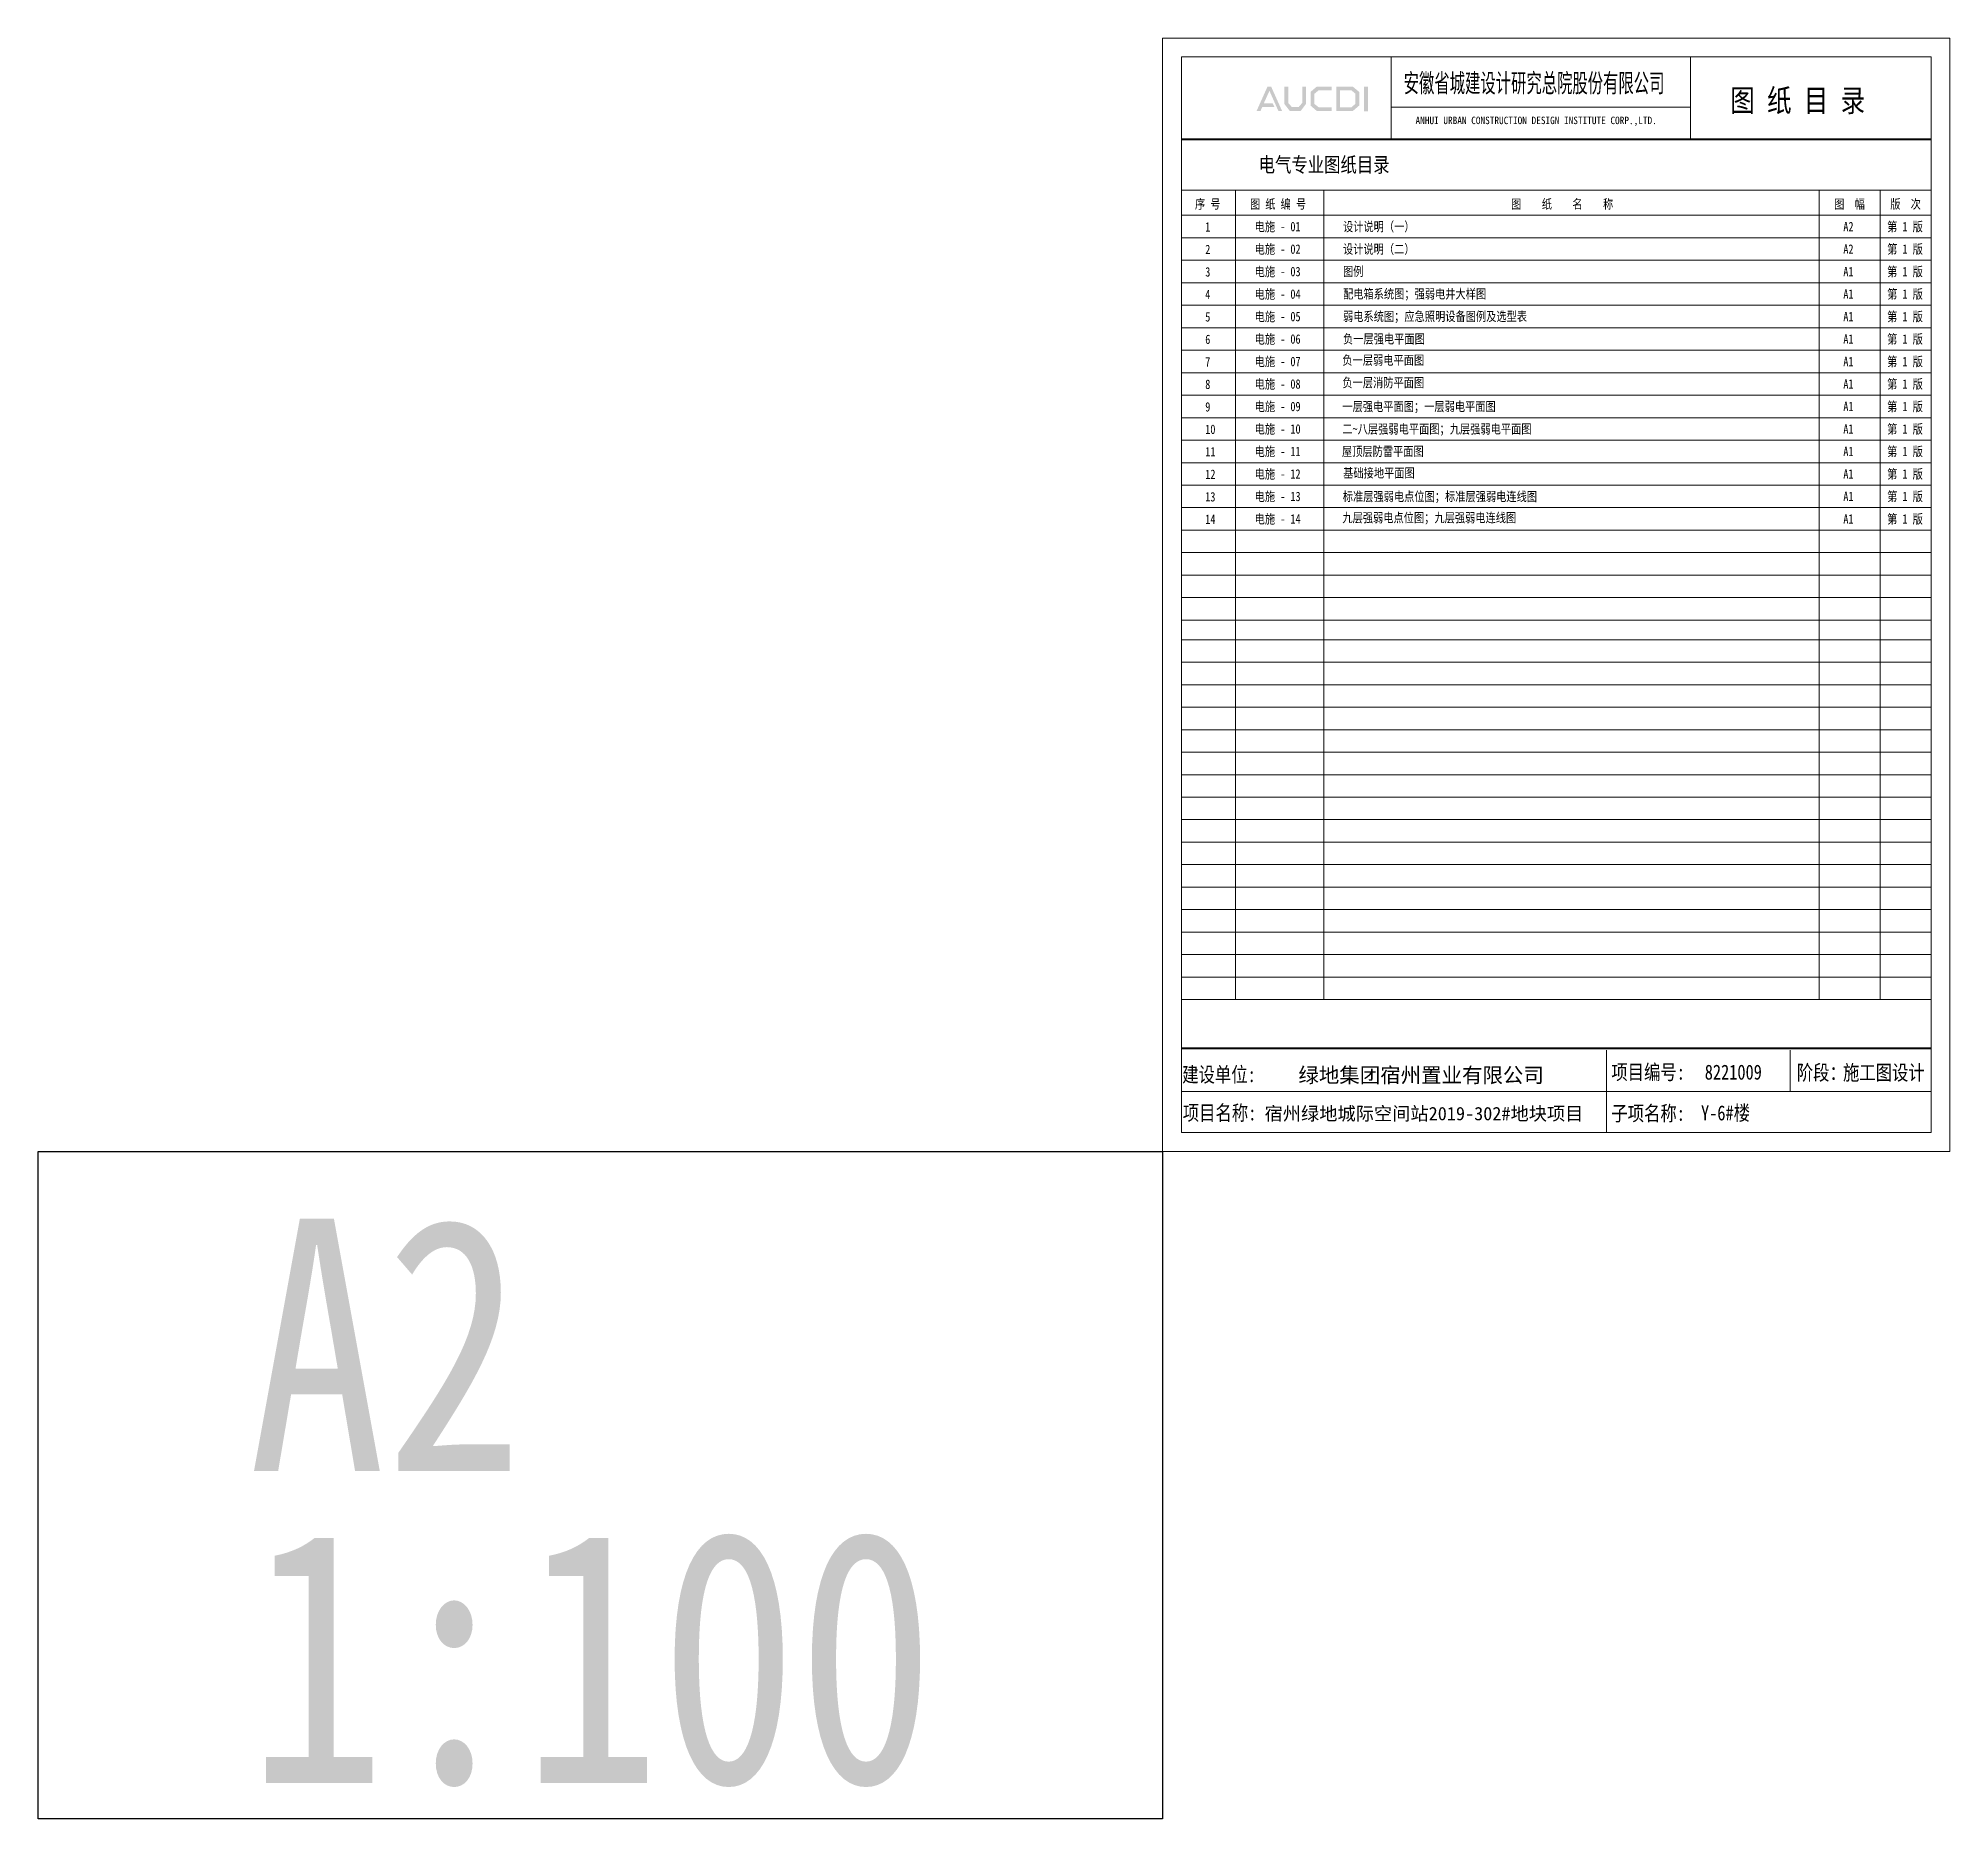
# Model space of a CAD drawing. Extents: x 2803505 to 5851001, y -1372902 to 24339.
# Drawn here: x 2803505 to 2854503, y -587899 to -540391 of the extents above; entities that cross this region are included whole.
import ezdxf

# ---------------------------------------------------------------- set-up
doc = ezdxf.new("R2010")
doc.units = 0
doc.header["$LTSCALE"] = 1000
doc.header["$MEASUREMENT"] = 0
doc.layers.add('text', color=7, linetype='CONTINUOUS')
doc.layers.add('图签文字', color=4, linetype='CONTINUOUS')
doc.layers.add('图框', color=147, linetype='CONTINUOUS', lineweight=20)
doc.layers.add('图签', color=147, linetype='CONTINUOUS', lineweight=18)
doc.styles.add('宋体', font='', dxfattribs={"height": 4})
doc.styles.add('建筑图签-1', font='simhei.ttf', dxfattribs={"width": 0.7})
doc.styles.add('黑体', font='simhei.ttf')
doc.styles.get('宋体').set_extended_font_data('SimSun')

msp = doc.modelspace()

# ---------------------------------------------------------------- texts
at = {"layer": 'text', "color": 2, "style": '黑体', "width": 0.8}
for s, p in [('A2', (2809108.8, -578616.6)), ('1:100', (2809108.8, -586942.7))]:
    msp.add_text(s, height=6729.45, dxfattribs=at).set_placement(p)
at = {"layer": '图签', "color": 6, "style": '宋体'}
for s, height, p in [('绿地集团宿州置业有限公司', 400, (2837126.4, -568257.1)), ('宿州绿地城际空间站2019-302#地块项目', 356.677, (2836221.9, -569261.9))]:
    msp.add_text(s, height=height, dxfattribs=at).set_placement(p)
at = {"layer": '图签文字', "color": 7, "style": '建筑图签-1'}
for s, height, width, p in [('安徽省城建设计研究总院股份有限公司', 500, 0.6, (2839934.1, -541836.6)), ('图 纸 目 录', 600, 0.8, (2848646.4, -542350.6)), ('序 号', 250, 0.8, (2834365.9, -544939.8)), ('图 纸 编 号', 250, 0.8, (2835833.6, -544939.8)), ('图    纸    名    称', 250, 0.8, (2842800.6, -544939.8)), ('图  幅', 250, 0.8, (2851419.2, -544939.8)), ('版  次', 250, 0.8, (2852915.6, -544939.8)), ('1', 250, 0.8, (2834640.1, -545550.3)), ('电施 - 01', 250, 0.8, (2835958.1, -545541.7)), ('设计说明（一）', 250, 0.8, (2838315.3, -545541.7)), ('A2', 250, 0.8, (2851663.4, -545541.7)), ('第 1 版', 250, 0.8, (2852832.9, -545541.7)), ('2', 250, 0.8, (2834640.1, -546150.3)), ('电施 - 02', 250, 0.8, (2835958.1, -546141.7)), ('设计说明（二）', 250, 0.8, (2838315.3, -546141.7)), ('A2', 250, 0.8, (2851663.4, -546141.7)), ('第 1 版', 250, 0.8, (2852832.9, -546141.7)), ('3', 250, 0.8, (2834640.1, -546750.3)), ('电施 - 03', 250, 0.8, (2835958.1, -546741.7)), ('图例', 250, 0.8, (2838315.3, -546736.9)), ('A1', 250, 0.8, (2851663.4, -546741.7)), ('第 1 版', 250, 0.8, (2852832.9, -546741.7)), ('4', 250, 0.8, (2834640.1, -547350.3)), ('电施 - 04', 250, 0.8, (2835958.1, -547341.7)), ('配电箱系统图；强弱电井大样图', 250, 0.8, (2838315.3, -547336.9)), ('A1', 250, 0.8, (2851663.4, -547341.7)), ('第 1 版', 250, 0.8, (2852832.9, -547341.7)), ('5', 250, 0.8, (2834640.1, -547950.3)), ('电施 - 05', 250, 0.8, (2835958.1, -547941.7)), ('弱电系统图；应急照明设备图例及选型表', 250, 0.8, (2838315.3, -547936.9)), ('A1', 250, 0.8, (2851663.4, -547941.7)), ('第 1 版', 250, 0.8, (2852832.9, -547941.7)), ('6', 250, 0.8, (2834640.1, -548550.3)), ('电施 - 06', 250, 0.8, (2835958.1, -548541.7)), ('负一层强电平面图', 250, 0.8, (2838315.3, -548536.9)), ('A1', 250, 0.8, (2851663.4, -548541.7)), ('第 1 版', 250, 0.8, (2852832.9, -548541.7)), ('7', 250, 0.8, (2834640.1, -549150.3)), ('电施 - 07', 250, 0.8, (2835958.1, -549141.7)), ('负一层弱电平面图', 250, 0.8, (2838298.4, -549104.3)), ('A1', 250, 0.8, (2851663.4, -549141.7)), ('第 1 版', 250, 0.8, (2852832.9, -549141.7)), ('8', 250, 0.8, (2834640.1, -549750.3)), ('电施 - 08', 250, 0.8, (2835958.1, -549741.7)), ('负一层消防平面图', 250, 0.8, (2838298.4, -549704.3)), ('A1', 250, 0.8, (2851663.4, -549741.7)), ('第 1 版', 250, 0.8, (2852832.9, -549741.7)), ('9', 250, 0.8, (2834640.1, -550350.3)), ('电施 - 09', 250, 0.8, (2835958.1, -550341.7)), ('一层强电平面图；一层弱电平面图', 250, 0.8, (2838298.4, -550341)), ('A1', 250, 0.8, (2851663.4, -550341.7)), ('第 1 版', 250, 0.8, (2852832.9, -550341.7)), ('10', 250, 0.8, (2834640.1, -550950.3)), ('电施 - 10', 250, 0.8, (2835958.1, -550941.7)), ('二~八层强弱电平面图；九层强弱电平面图', 250, 0.8, (2838298.4, -550941)), ('A1', 250, 0.8, (2851663.4, -550941.7)), ('第 1 版', 250, 0.8, (2852832.9, -550941.7)), ('电施 - 11', 250, 0.8, (2835958.1, -551541.7)), ('屋顶层防雷平面图', 250, 0.8, (2838287.7, -551538.1)), ('第 1 版', 250, 0.8, (2852832.9, -551541.7)), ('11', 250, 0.8, (2834640.1, -551550.3)), ('A1', 250, 0.8, (2851663.4, -551541.7)), ('12', 250, 0.8, (2834640.1, -552150.3)), ('电施 - 12', 250, 0.8, (2835958.1, -552141.7)), ('基础接地平面图', 250, 0.8, (2838319.7, -552113.8)), ('A1', 250, 0.8, (2851663.4, -552141.7)), ('第 1 版', 250, 0.8, (2852832.9, -552141.7)), ('13', 250, 0.8, (2834640.1, -552750.3)), ('电施 - 13', 250, 0.8, (2835958.1, -552741.7)), ('标准层强弱电点位图；标准层强弱电连线图', 250, 0.8, (2838309.1, -552742.8)), ('A1', 250, 0.8, (2851663.4, -552741.7)), ('第 1 版', 250, 0.8, (2852832.9, -552741.7)), ('14', 250, 0.8, (2834640.1, -553350.3)), ('电施 - 14', 250, 0.8, (2835958.1, -553341.7)), ('九层强弱电点位图；九层强弱电连线图', 250, 0.8, (2838298.4, -553307.8)), ('A1', 250, 0.8, (2851663.4, -553341.7)), ('第 1 版', 250, 0.8, (2852832.9, -553341.7)), (' 建设单位: ', 400, 0.8, (2833807.2, -568242.1)), ('项目编号:', 400, 0.8, (2845473.8, -568177)), ('阶段：', 400, 0.8, (2850421, -568189.5)), ('项目名称:', 400, 0.8, (2834040.7, -569264.5)), ('子项名称:', 400, 0.8, (2845473.8, -569276.8))]:
    msp.add_text(s, height=height, dxfattribs=dict(at, width=width)).set_placement(p)
at = {"layer": '图签文字', "linetype": 'Continuous', "style": '建筑图签-1', "width": 0.91}
msp.add_text('ANHUI URBAN CONSTRUCTION DESIGN INSTITUTE CORP.,LTD.', height=200, dxfattribs=at).set_placement((2840250.1, -542683))
at = {"layer": '图签文字', "style": '建筑图签-1', "width": 0.8}
msp.add_text('电气专业图纸目录', height=400, dxfattribs=at).set_placement((2836065.6, -543965.5))
at = {"layer": '图签文字', "color": 6, "style": '建筑图签-1', "width": 0.8}
for s, p in [('8221009', (2847966.6, -568177)), ('施工图设计', (2851653.6, -568189.5)), ('Y-6#楼', (2847866.8, -569264.5))]:
    msp.add_text(s, height=400, dxfattribs=at).set_placement(p)

# ---------------------------------------------------------------- hatches: boundary and pattern name
at = {"layer": '图签文字'}
h = msp.add_hatch(color=4, dxfattribs=at)
h.paths.add_polyline_path([(2838874.6, -541685.8), (2838981.3, -541685.8), (2838981.3, -542340.5), (2838874.6, -542340.5)])
h.paths.add_polyline_path([(2838234.8, -541784.9), (2838234.8, -542232), (2838541.2, -542232), (2838646.8, -542141.3), (2838646.8, -541870.5), (2838544.4, -541784.9)], flags=16)
h.paths.add_polyline_path([(2838134.4, -541684.5), (2838134.4, -542332.4), (2838578.4, -542332.4), (2838747.2, -542187.4), (2838747.2, -541823.6), (2838580.8, -541684.5)])
h.paths.add_polyline_path([(2838013, -541681.4), (2838013, -541779.4), (2837666.9, -541779.4), (2837554, -541873.7), (2837554, -542145.6), (2837666.9, -542232.5), (2838014.8, -542232.5), (2838014.8, -542336), (2837620.6, -542336), (2837448.5, -542188.1), (2837448.5, -541823.8), (2837616.9, -541681.4)])
h.paths.add_polyline_path([(2836752.4, -541682.9), (2836855, -541682.9), (2836855, -542117), (2836951.9, -542228.8), (2837130.9, -542228.8), (2837227.8, -542117), (2837227.8, -541682.9), (2837324.8, -541682.9), (2837324.8, -542148.7), (2837184.9, -542333.1), (2836897.9, -542333.1), (2836752.4, -542146.8)])
h.paths.add_polyline_path([(2836300.4, -541684.1), (2836399.8, -541684.1), (2836690.5, -542333.8), (2836592.2, -542333.8), (2836352.9, -541794.7), (2836204.1, -542124.8), (2836434.9, -542124.8), (2836486.4, -542222.7), (2836162.6, -542222.7), (2836112.8, -542335.5), (2836008.1, -542335.5)])

# ---------------------------------------------------------------- linework, layer by layer
at = {"layer": 'text', "color": 2}
msp.add_lwpolyline([(2833503.5, -587899.4), (2803505.3, -587899.4), (2803505.3, -570091), (2833503.5, -570091)], close=True, dxfattribs=at)
at = {"layer": '图框'}
for p, q in [((2854003.5, -540891), (2834003.5, -540891)), ((2834003.5, -540891), (2834003.5, -569591)), ((2839596.8, -543091), (2839596.8, -540891)), ((2847587.5, -543091), (2847587.5, -540891)), ((2854003.5, -569591), (2854003.5, -540891)), ((2847566.5, -542229), (2839596.8, -542229)), ((2834003.5, -544441), (2854003.5, -544441)), ((2834003.5, -544441), (2834003.5, -564241)), ((2834003.5, -544441), (2834003.5, -568441)), ((2835447.7, -544441), (2835447.7, -566041)), ((2837804.9, -544441), (2837804.9, -566041)), ((2851015.1, -544441), (2851015.1, -566041)), ((2852649.3, -544441), (2852649.3, -566041)), ((2834003.5, -545116), (2854003.5, -545116)), ((2834003.5, -545116), (2854003.5, -545116)), ((2854003.5, -545116), (2834003.5, -545116)), ((2854003.5, -545116), (2834003.5, -545116)), ((2854003.5, -545716), (2834003.5, -545716)), ((2854003.5, -546316), (2834003.5, -546316)), ((2834003.5, -546316), (2854003.5, -546316)), ((2834003.5, -546316), (2854003.5, -546316)), ((2854003.5, -546316), (2834003.5, -546316)), ((2834003.5, -546916), (2854003.5, -546916)), ((2834003.5, -546916), (2854003.5, -546916)), ((2854003.5, -546916), (2834003.5, -546916)), ((2854003.5, -546916), (2834003.5, -546916)), ((2834003.5, -547516), (2854003.5, -547516)), ((2834003.5, -547516), (2854003.5, -547516)), ((2854003.5, -547516), (2834003.5, -547516)), ((2854003.5, -547516), (2834003.5, -547516)), ((2834003.5, -548116), (2854003.5, -548116)), ((2834003.5, -548116), (2854003.5, -548116)), ((2854003.5, -548116), (2834003.5, -548116)), ((2854003.5, -548116), (2834003.5, -548116)), ((2854003.5, -548116), (2834003.5, -548116)), ((2854003.5, -548116), (2834003.5, -548116)), ((2854003.5, -548716), (2834003.5, -548716)), ((2834003.5, -548716), (2854003.5, -548716)), ((2834003.5, -548716), (2854003.5, -548716)), ((2854003.5, -548716), (2834003.5, -548716)), ((2834003.5, -549316), (2854003.5, -549316)), ((2834003.5, -549316), (2854003.5, -549316)), ((2854003.5, -549316), (2834003.5, -549316)), ((2854003.5, -549316), (2834003.5, -549316)), ((2834003.5, -549916), (2854003.5, -549916)), ((2834003.5, -549916), (2854003.5, -549916)), ((2854003.5, -549916), (2834003.5, -549916)), ((2854003.5, -549916), (2834003.5, -549916)), ((2834003.5, -550516), (2854003.5, -550516)), ((2834003.5, -550516), (2854003.5, -550516)), ((2854003.5, -550516), (2834003.5, -550516)), ((2854003.5, -550516), (2834003.5, -550516)), ((2854003.5, -550516), (2834003.5, -550516)), ((2854003.5, -550516), (2834003.5, -550516)), ((2854003.5, -551116), (2834003.5, -551116)), ((2834003.5, -551116), (2854003.5, -551116)), ((2834003.5, -551116), (2854003.5, -551116)), ((2854003.5, -551116), (2834003.5, -551116)), ((2834003.5, -551716), (2854003.5, -551716)), ((2834003.5, -551716), (2854003.5, -551716)), ((2854003.5, -551716), (2834003.5, -551716)), ((2854003.5, -551716), (2834003.5, -551716)), ((2834003.5, -552316), (2854003.5, -552316)), ((2834003.5, -552316), (2854003.5, -552316)), ((2854003.5, -552316), (2834003.5, -552316)), ((2854003.5, -552316), (2834003.5, -552316)), ((2834003.5, -552916), (2854003.5, -552916)), ((2834003.5, -552916), (2854003.5, -552916)), ((2854003.5, -552916), (2834003.5, -552916)), ((2854003.5, -552916), (2834003.5, -552916)), ((2854003.5, -552916), (2834003.5, -552916)), ((2854003.5, -552916), (2834003.5, -552916)), ((2854003.5, -553516), (2834003.5, -553516)), ((2834003.5, -553516), (2854003.5, -553516)), ((2834003.5, -553516), (2854003.5, -553516)), ((2854003.5, -553516), (2834003.5, -553516)), ((2834003.5, -554116), (2854003.5, -554116)), ((2834003.5, -554116), (2854003.5, -554116)), ((2854003.5, -554116), (2834003.5, -554116)), ((2854003.5, -554116), (2834003.5, -554116)), ((2854003.5, -554716), (2834003.5, -554716)), ((2854003.5, -555316), (2834003.5, -555316)), ((2854003.5, -555316), (2834003.5, -555316)), ((2854003.5, -555916), (2834003.5, -555916)), ((2854003.5, -556441), (2834003.5, -556441)), ((2834003.5, -556441), (2854003.5, -556441)), ((2834003.5, -556441), (2854003.5, -556441)), ((2854003.5, -556441), (2834003.5, -556441)), ((2834003.5, -557041), (2854003.5, -557041)), ((2834003.5, -557041), (2854003.5, -557041)), ((2854003.5, -557041), (2834003.5, -557041)), ((2854003.5, -557041), (2834003.5, -557041)), ((2834003.5, -557641), (2854003.5, -557641)), ((2834003.5, -557641), (2854003.5, -557641)), ((2854003.5, -557641), (2834003.5, -557641)), ((2854003.5, -557641), (2834003.5, -557641)), ((2834003.5, -558241), (2854003.5, -558241)), ((2834003.5, -558241), (2854003.5, -558241)), ((2854003.5, -558241), (2834003.5, -558241)), ((2854003.5, -558241), (2834003.5, -558241)), ((2854003.5, -558241), (2834003.5, -558241)), ((2854003.5, -558241), (2834003.5, -558241)), ((2854003.5, -558841), (2834003.5, -558841)), ((2834003.5, -558841), (2854003.5, -558841)), ((2834003.5, -558841), (2854003.5, -558841)), ((2854003.5, -558841), (2834003.5, -558841)), ((2834003.5, -559441), (2854003.5, -559441)), ((2834003.5, -559441), (2854003.5, -559441)), ((2854003.5, -559441), (2834003.5, -559441)), ((2854003.5, -559441), (2834003.5, -559441)), ((2834003.5, -560041), (2854003.5, -560041)), ((2834003.5, -560041), (2854003.5, -560041)), ((2854003.5, -560041), (2834003.5, -560041)), ((2854003.5, -560041), (2834003.5, -560041)), ((2834003.5, -560641), (2854003.5, -560641)), ((2834003.5, -560641), (2854003.5, -560641)), ((2854003.5, -560641), (2834003.5, -560641)), ((2854003.5, -560641), (2834003.5, -560641)), ((2854003.5, -560641), (2834003.5, -560641)), ((2854003.5, -560641), (2834003.5, -560641)), ((2854003.5, -561241), (2834003.5, -561241)), ((2834003.5, -561241), (2854003.5, -561241)), ((2834003.5, -561241), (2854003.5, -561241)), ((2854003.5, -561241), (2834003.5, -561241)), ((2834003.5, -561841), (2854003.5, -561841)), ((2834003.5, -561841), (2854003.5, -561841)), ((2854003.5, -561841), (2834003.5, -561841)), ((2854003.5, -561841), (2834003.5, -561841)), ((2834003.5, -562441), (2854003.5, -562441)), ((2834003.5, -562441), (2854003.5, -562441)), ((2854003.5, -562441), (2834003.5, -562441)), ((2854003.5, -562441), (2834003.5, -562441)), ((2834003.5, -563041), (2854003.5, -563041)), ((2834003.5, -563041), (2854003.5, -563041)), ((2854003.5, -563041), (2834003.5, -563041)), ((2854003.5, -563041), (2834003.5, -563041)), ((2854003.5, -563041), (2834003.5, -563041)), ((2854003.5, -563041), (2834003.5, -563041)), ((2854003.5, -563641), (2834003.5, -563641)), ((2834003.5, -563641), (2854003.5, -563641)), ((2834003.5, -563641), (2854003.5, -563641)), ((2854003.5, -563641), (2834003.5, -563641)), ((2834003.5, -564241), (2854003.5, -564241)), ((2834003.5, -564241), (2854003.5, -564241)), ((2854003.5, -564241), (2834003.5, -564241)), ((2854003.5, -564241), (2834003.5, -564241)), ((2834003.5, -564841), (2854003.5, -564841)), ((2834003.5, -564841), (2854003.5, -564841)), ((2854003.5, -564841), (2834003.5, -564841)), ((2854003.5, -564841), (2834003.5, -564841)), ((2854003.5, -564841), (2834003.5, -564841)), ((2854003.5, -564841), (2834003.5, -564841)), ((2854003.5, -565441), (2834003.5, -565441)), ((2834003.5, -565441), (2854003.5, -565441)), ((2834003.5, -565441), (2854003.5, -565441)), ((2854003.5, -565441), (2834003.5, -565441)), ((2854003.5, -566041), (2834003.5, -566041)), ((2845346.3, -567391), (2845346.3, -569591)), ((2850248.2, -567391), (2850248.2, -568490.8)), ((2834003.5, -568492), (2854003.5, -568490.5)), ((2834003.5, -569591), (2854003.5, -569591))]:
    msp.add_line(p, q, dxfattribs=at)
for points in [[(2854503.5, -540391), (2854503.5, -570091), (2833503.5, -570091), (2833503.5, -540391)], [(2854503.5, -540391), (2854503.5, -570091), (2833503.5, -570091), (2833503.5, -540391)], [(2834003.5, -569591), (2854003.5, -569591), (2854003.5, -540891), (2834003.5, -540891)]]:
    msp.add_lwpolyline(points, close=True, dxfattribs=at)
at = {"layer": '图框', "const_width": 56.2}
for points in [[(2834003.5, -543091), (2854003.5, -543091)], [(2834003.5, -567340.8), (2854003.5, -567340.8)]]:
    msp.add_lwpolyline(points, dxfattribs=at)

msp.set_redraw_order([(e.dxf.handle, doc.entitydb.next_handle()) for e in msp.query("TEXT MTEXT ATTDEF DIMENSION ARC_DIMENSION")])  # texts and dimensions are drawn at this point

doc.saveas('drawing.dxf')
